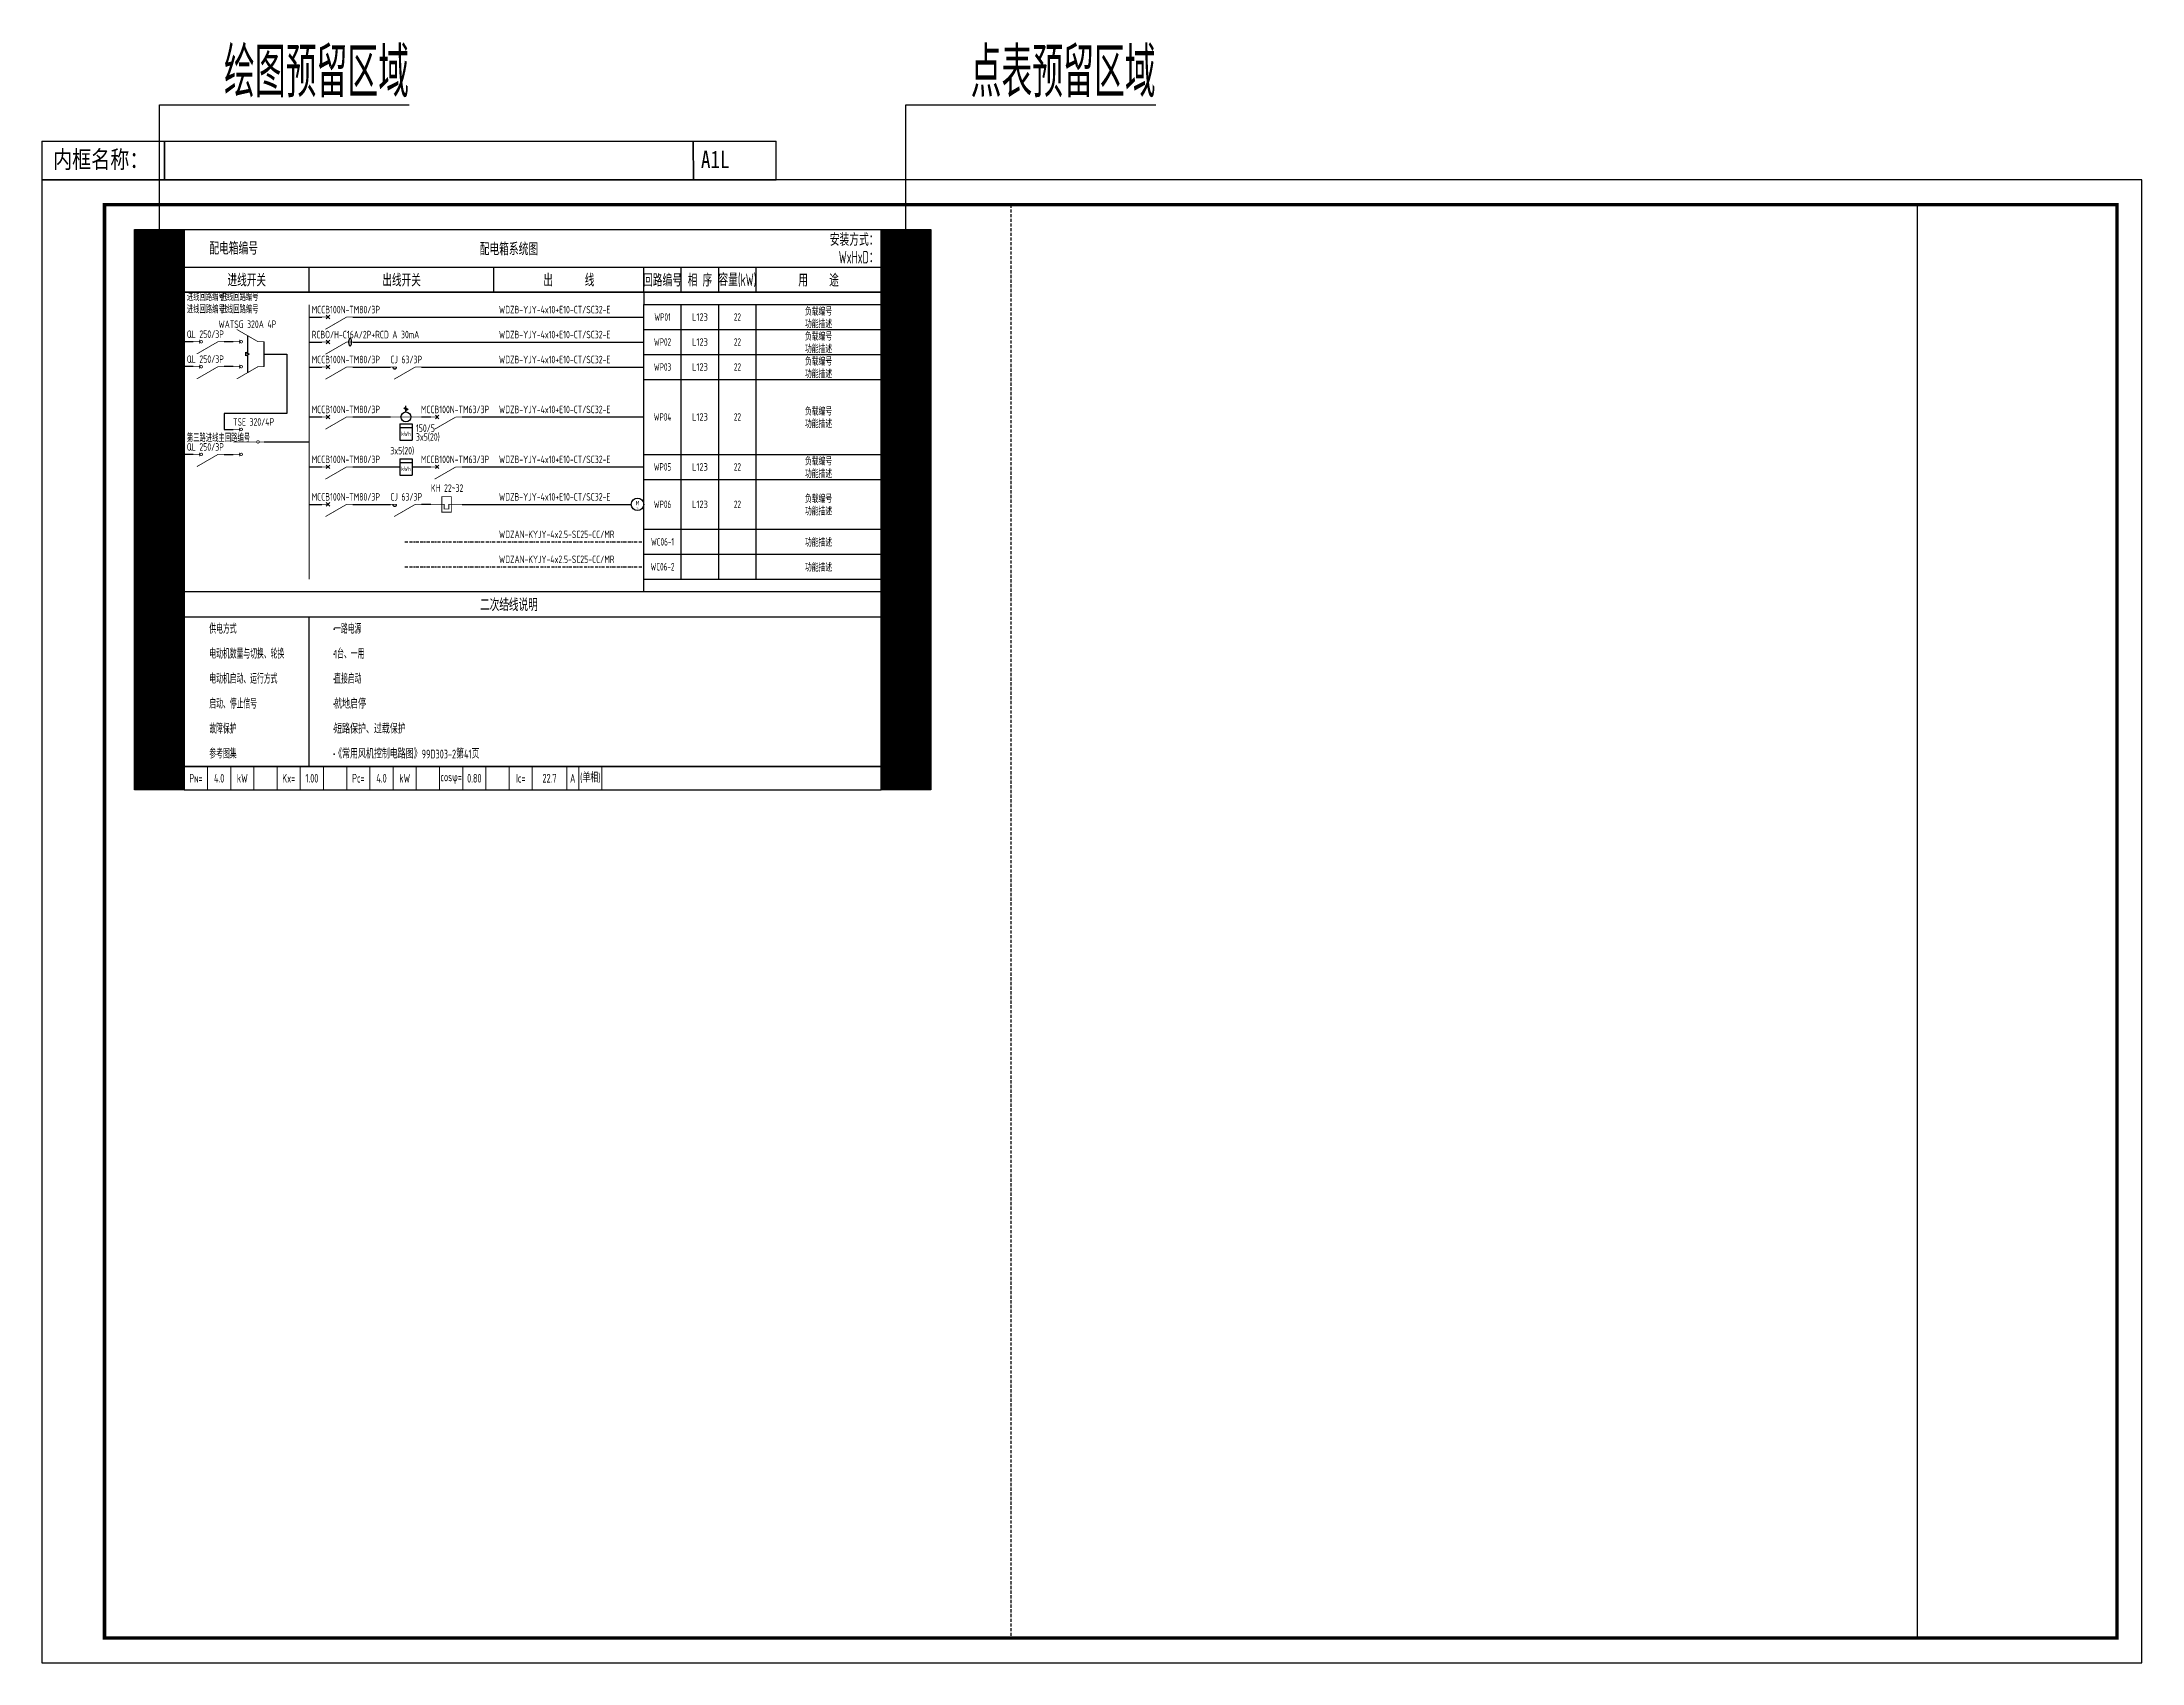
# Model space of a CAD drawing. Header units: millimetres. Extents: x -4800 to 350475, y -4000 to 120872.
# Drawn here: x 0 to 84100, y 0 to 64915 of the extents above; entities that cross this region are included whole.
import ezdxf
from ezdxf.enums import TextEntityAlignment as Align

# ---------------------------------------------------------------- set-up
doc = ezdxf.new("R2010")
doc.units = ezdxf.units.MM
doc.header["$LTSCALE"] = 500
doc.header["$MEASUREMENT"] = 0
doc.linetypes.add('BORDER2', pattern=[0.875, 0.25, -0.125, 0.25, -0.125, 0, -0.125])
doc.linetypes.add('HIDDEN', pattern=[0.375, 0.25, -0.125])
for name, color, linetype in [('E-CTRL-WIRE', 3, 'BORDER2'), ('E-POWR-DEVC', 3, 'Continuous'), ('E-POWR-EQPM', 3, 'Continuous'), ('E-UNIV-AB', 1, 'Continuous'), ('E-UNIV-DIAG', 2, 'Continuous'), ('E-UNIV-DIAG2', 2, 'HIDDEN'), ('E-UNIV-EL', 140, 'Continuous'), ('E-UNIV-NOTE', 6, 'Continuous'), ('E-UNIV-WIRE', 4, 'Continuous')]:
    doc.layers.add(name, color=color, linetype=linetype)
doc.layers.add('内框', color=8, linetype='Continuous', plot=False)
doc.layers.add('注释', color=7, linetype='Continuous', plot=False)
doc.styles.get("Standard").update_dxf_attribs({"font": ''})
doc.styles.add('TH-STYLE3', font='tssdeng.shx', dxfattribs={"width": 0.7, "bigfont": 'tssdchn.shx'})
doc.styles.add('黑体', font='')
doc.styles.get('Standard').set_extended_font_data('SimSun')
doc.styles.get('黑体').set_extended_font_data('SimHei')

msp = doc.modelspace()

# ---------------------------------------------------------------- texts
at = {"layer": 'E-UNIV-NOTE', "style": 'TH-STYLE3', "width": 0.6}
for s, p in [('安装方式：', (33499.99999999999, 56999.99999999997)), ('WxHxD：', (33499.99999999999, 56299.99999999997))]:
    msp.add_text(s, height=500, dxfattribs=at).set_placement(p, align=Align.MIDDLE_RIGHT)
at = {"layer": 'E-UNIV-NOTE', "style": 'TH-STYLE3'}
for s, height, width, p in [('配电箱编号', 500, 0.65, (6699.999999999985, 56649.99999999997)), ('供电方式', 350.0000000000001, 0.6, (6699.999999999975, 41399.99999999985)), ('一路电源', 350.0000000000001, 0.6, (11699.99999999999, 41399.99999999985)), ('电动机数量与切换、轮换', 350.0000000000001, 0.6, (6699.999999999964, 40399.99999999985)), ('1台、一用', 350.0000000000001, 0.6, (11699.99999999999, 40399.99999999985)), ('电动机启动、运行方式', 350.0000000000001, 0.6, (6699.999999999949, 39399.99999999985)), ('直接启动', 350.0000000000001, 0.6, (11699.99999999999, 39399.99999999985)), ('启动、停止信号', 350.0000000000001, 0.6, (6699.999999999938, 38399.99999999985)), ('就地启停', 350.0000000000001, 0.7, (11699.99999999999, 38399.99999999985)), ('故障保护', 350.0000000000001, 0.6, (6699.999999999927, 37399.99999999985)), ('短路保护、过载保护', 350.0000000000001, 0.7, (11699.99999999999, 37399.99999999985)), ('参考图集', 350.0000000000001, 0.6, (6699.999999999916, 36399.99999999985)), ('《常用风机控制电路图》99D303-2第41页', 350.0000000000001, 0.7, (11699.99999999999, 36399.99999999985))]:
    msp.add_text(s, height=height, dxfattribs=dict(at, width=width)).set_placement(p, align=Align.MIDDLE_LEFT)
for s, height, width, p in [('配电箱系统图', 500, 0.65, (18699.99999999999, 56649.99999999997)), ('进线开关', 500, 0.7, (8199.999999999985, 55399.99999999997)), ('出线开关', 500, 0.7, (14400.00000000002, 55399.99999999997)), ('出      线', 500, 0.7, (21099.99999999998, 55400)), ('回路编号', 500, 0.6, (24849.99999999999, 55400)), ('相 序', 500, 0.7, (26349.99999999999, 55400)), ('容量(kW)', 500, 0.6, (27849.99999999999, 55400)), ('用    途', 500, 0.7, (31099.99999999999, 55400)), ('WP01', 300, 0.6, (24850.00000000001, 53899.99999999994)), ('L123', 300, 0.7, (26350.00000000001, 53899.99999999994)), ('22', 300, 0.6, (27850.00000000001, 53899.99999999994)), ('负载编号', 300, 0.7, (31100.00000000001, 54149.99999999994)), ('WP02', 300, 0.6, (24850.00000000001, 52899.99999999991)), ('L123', 300, 0.7, (26350.00000000001, 52899.99999999991)), ('22', 300, 0.6, (27850.00000000001, 52899.99999999991)), ('功能描述', 300, 0.7, (31100.00000000001, 53649.99999999994)), ('负载编号', 300, 0.7, (31100, 53149.99999999991)), ('功能描述', 300, 0.7, (31100, 52649.99999999991)), ('负载编号', 300, 0.7, (31100, 52149.99999999988)), ('WP03', 300, 0.6, (24850.00000000001, 51899.99999999988)), ('L123', 300, 0.7, (26350.00000000001, 51899.99999999988)), ('22', 300, 0.6, (27850.00000000001, 51899.99999999988)), ('功能描述', 300, 0.7, (31100, 51649.99999999988)), ('WP04', 300, 0.6, (24850.00000000001, 49899.99999999991)), ('L123', 300, 0.7, (26350.00000000001, 49899.99999999991)), ('22', 300, 0.6, (27850.00000000001, 49899.99999999991)), ('功能描述', 300, 0.7, (31100, 49649.99999999991)), ('负载编号', 300, 0.7, (31100, 50149.99999999991)), ('WP05', 300, 0.6, (24850.00000000001, 47899.99999999994)), ('L123', 300, 0.7, (26350.00000000001, 47899.99999999994)), ('22', 300, 0.6, (27850.00000000001, 47899.99999999994)), ('负载编号', 300, 0.7, (31100, 48149.99999999994)), ('功能描述', 300, 0.7, (31100, 47649.99999999994)), ('WP06', 300, 0.6, (24850.00000000001, 46399.99999999995)), ('L123', 300, 0.7, (26350.00000000001, 46399.99999999995)), ('22', 300, 0.6, (27850.00000000001, 46399.99999999995)), ('功能描述', 300, 0.7, (31100, 46149.99999999995)), ('负载编号', 300, 0.7, (31100, 46649.99999999995)), ('WC06-1', 300, 0.6, (24850.00000000001, 44899.99999999991)), ('功能描述', 300, 0.7, (31100, 44899.99999999991)), ('WC06-2', 300, 0.6, (24850, 43899.99999999988)), ('功能描述', 300, 0.7, (31100, 43899.99999999988)), ('二次结线说明', 500, 0.7, (18700, 42399.99999999985))]:
    msp.add_text(s, height=height, dxfattribs=dict(at, width=width)).set_placement(p, align=Align.MIDDLE)
at = {"layer": 'E-UNIV-NOTE', "style": 'TH-STYLE3', "width": 0.65}
for s, p in [('进线回路编号：', (5799.999999999985, 54699.99999999991)), ('进线回路编号', (7149.999999999985, 54699.99999999991)), ('进线回路编号：', (5799.999999999985, 54199.99999999991)), ('进线回路编号', (7149.999999999985, 54199.99999999991)), ('MCCB100N-TM80/3P', (10800, 54199.99999999991)), ('WDZB-YJY-4x10+E10-CT/SC32-E', (18299.99999999999, 54199.99999999993)), ('QL 250/3P', (5800.000000000003, 53214.41705546984)), ('RCBO/H-C16A/2P+RCD A 30mA', (10800, 53199.99999999988)), ('WDZB-YJY-4x10+E10-CT/SC32-E', (18299.99999999999, 53199.99999999985)), ('QL 250/3P', (5800.000000000003, 52214.41705546984)), ('MCCB100N-TM80/3P', (10800, 52199.99999999991)), ('CJ 63/3P', (13950, 52199.99999999991)), ('WDZB-YJY-4x10+E10-CT/SC32-E', (18299.99999999999, 52199.99999999991)), ('TSE 320/4P', (7650.000000000004, 49699.9999999999)), ('MCCB100N-TM80/3P', (10800, 50200)), ('MCCB100N-TM63/3P', (15175, 50200)), ('WDZB-YJY-4x10+E10-CT/SC32-E', (18299.99999999998, 50200)), ('第三路进线主回路编号', (5800.000000000003, 49049.9999999999)), ('QL 250/3P', (5800.000000000003, 48699.9999999999)), ('150/5', (14975, 49449.99999999999)), ('3x5(20)', (14975, 49099.99999999999)), ('MCCB100N-TM80/3P', (10800, 48199.99999999991)), ('3x5(20)', (13950, 48549.99999999991)), ('MCCB100N-TM63/3P', (15175.00000000001, 48199.99999999991)), ('WDZB-YJY-4x10+E10-CT/SC32-E', (18299.99999999999, 48199.99999999991)), ('KH 22~32', (15575.00000000001, 47049.99999999989)), ('MCCB100N-TM80/3P', (10800, 46699.99999999988)), ('CJ 63/3P', (13950, 46699.99999999989)), ('WDZB-YJY-4x10+E10-CT/SC32-E', (18299.99999999999, 46699.99999999988)), ('WDZAN-KYJY-4x2.5-SC25-CC/MR', (18299.99999999999, 45199.99999999988)), ('WDZAN-KYJY-4x2.5-SC25-CC/MR', (18299.99999999999, 44199.99999999988))]:
    msp.add_text(s, height=300, rotation=359.9997814339466, dxfattribs=at).set_placement(p, align=Align.MIDDLE_LEFT)
msp.add_text('WATSG 320A 4P', height=300, rotation=359.9997814339466, dxfattribs=at).set_placement((8225.000000000004, 53614.41705546982), align=Align.MIDDLE_CENTER)
at = {"layer": '注释', "style": 'TH-STYLE3', "width": 0.65}
for s, p in [('绘图预留区域', (14700.00000000011, 63700.00000000001)), ('点表预留区域', (44600.00000000001, 63700.00000000001))]:
    msp.add_text(s, height=2000, dxfattribs=at).set_placement(p, align=Align.MIDDLE_RIGHT)

# ---------------------------------------------------------------- blocks, each defined once
blk = doc.blocks.new('THAPE_A1L_inner')
at = {"layer": '内框'}
for p, q in [((0, 609.4), (0, 594)), ((0, 609.4), (294, 609.3986255713314)), ((49, 594), (49, 609.4)), ((49, 609.4), (49, 594)), ((260.8651574759912, 593.9986255713314), (260.8369410965759, 609.3986255713314)), ((260.8369410965759, 609.3986255713314), (260.8651574759912, 593.9986255713314)), ((294, 593.9986255713314), (294, 609.3986255713314)), ((0, 594), (49, 594)), ((28, 594), (0, 594)), ((84, 594), (28, 594)), ((49, 594), (260.8651574759912, 593.9986255713314)), ((196, 594), (84, 594)), ((294, 594), (196, 594)), ((260.8651574759912, 593.9986255713314), (294, 593.9986255713314))]:
    blk.add_line(p, q, dxfattribs=at)
blk.add_lwpolyline([(0, 0), (841, 0), (841, 594), (0, 594)], close=True, dxfattribs=at)
at = {"layer": '内框', "const_width": 1.4}
blk.add_lwpolyline([(25, 584), (25, 10), (831, 10), (831, 584)], close=True, dxfattribs=at)
at = {"layer": '内框', "const_width": 0.5}
blk.add_lwpolyline([(751.0000000000001, 584), (751.0000000000001, 10)], dxfattribs=at)
at = {"layer": '内框', "style": '黑体'}
for s, width, p in [('内框名称：', 0.7999999999999998, (4.428821718945517, 598.6463349219582)), ('A1L', 0.8000000000000114, (263.8950387179586, 598.6363929064639))]:
    blk.add_text(s, height=7, dxfattribs=dict(at, width=width)).set_placement(p)
at = {"layer": '内框', "style": '黑体', "width": 0.7999999999999972}
blk.add_attdef('内框名称', (51.5254269371333, 598.6330955860001), '', height=7, dxfattribs=at)
blk = doc.blocks.new('E-BQF102')
at = {"color": 3}
for p, q in [((-0.7071067811865532, -3.207106781186553), (0.707106781186539, -1.792893218813447)), ((-0.7071067811865532, -1.792893218813447), (0.707106781186539, -3.207106781186553))]:
    blk.add_line(p, q, dxfattribs=at)
at = {"color": 3, "const_width": 0.3}
for points in [[(0, 0), (0, -2.5)], [(0, -10), (-4.907477288111821, -1.5)], [(0, -10), (0, -12.5)]]:
    blk.add_lwpolyline(points, dxfattribs=at)
at = {"layer": 'E-UNIV-AB', "width": 0.6, "flags": 9}
blk.add_attdef('QF', text='', height=3.988501616960122, dxfattribs=at).set_placement((5, -7.449999999999989), align=Align.MIDDLE)
blk = doc.blocks.new('E-BKH101')
at = {"const_width": 0.02333333333333333}
blk.add_lwpolyline([(0, -1.818989403545856e-12), (0, -0.4250000000010914), (-0.1500000000005457, -0.4250000000010914), (-0.1500000000005457, -0.5750000000025466), (0, -0.5750000000025466), (0, -1.000000000003638)], dxfattribs=at)
blk.add_lwpolyline([(-0.2500000000001819, -0.3500000000021828), (0.2500000000001819, -0.3500000000021828), (0.2500000000001819, -0.6500000000014552), (-0.2500000000001819, -0.6500000000014552)], close=True, dxfattribs=at)
at = {"flags": 9}
blk.add_attdef('S', (9.094947017729282e-13, 0), '', height=6.66666666667e-06, dxfattribs=at)
blk = doc.blocks.new('E-BQL101')
at = {"color": 3, "const_width": 0.3}
for points in [[(0, 0), (0, -2.5)], [(0, -10), (-4.907477288111821, -1.5)], [(-0.75, -2.5), (0.75, -2.5)], [(0, -10), (0, -12.5)]]:
    blk.add_lwpolyline(points, dxfattribs=at)
blk.add_lwpolyline([(0.5, -3.302142464750051, 2291.831035074664), (0.4999992384566438, -3.303015128933002, 2291.831035074664)], format="xyb", dxfattribs=at)
at = {"layer": 'E-UNIV-AB', "width": 0.6, "flags": 9}
blk.add_attdef('QL', text='', height=3.988501616960122, dxfattribs=at).set_placement((2.5, -7.449999999999989), align=Align.MIDDLE)
blk = doc.blocks.new('E-BATS101-1')
at = {"layer": 'E-POWR-DEVC'}
blk.add_line((12.5, -10), (12.5, 3.061616997868383e-16), dxfattribs=at)
blk.add_lwpolyline([(5.100480947162055, -5.703738644056557), (5.100480947162055, -4.203738644056557), (6.399519052838741, -4.953738644056557)], close=True, dxfattribs=at)
at = {"layer": 'E-UNIV-DIAG2'}
for p, q in [((5.75, 2.453738644055989), (5.75, -4.578738644057012)), ((5.75, -5.328738644057012), (5.75, -12.45373864405701))]:
    blk.add_line(p, q, dxfattribs=at)
at = {"layer": 'E-POWR-DEVC', "xscale": -1, "rotation": 90}
blk.add_blockref('E-BQL101', (0, 3.061616997868383e-16), dxfattribs=at)
at = {"layer": 'E-POWR-DEVC', "rotation": 90}
blk.add_blockref('E-BQL101', (0, -10), dxfattribs=at)
blk = doc.blocks.new('E-BQL201')
at = {"color": 3, "const_width": 0.3}
for points in [[(0, 0), (2.499999999996362, 0)], [(2.499999999996362, -0.75), (2.499999999996362, 0.75)], [(9.499999999989086, -5), (0.1850454237719532, -5)], [(10.50000000000728, -5), (12.5, -5)], [(0, -10), (2.499999999996362, -10)], [(2.499999999996362, -10.75), (2.499999999996362, -9.25)]]:
    blk.add_lwpolyline(points, dxfattribs=at)
for points in [[(3.302142464744975, 0.5, 2291.831035074664), (3.303015128931293, 0.4999992384618963, 2291.831035074664)], [(9.999999999985448, -4.499999999985448, 2291.831035074664), (10.00087266416813, -4.500000761538104, 2291.831035074664)], [(3.302142464744975, -9.5, 2291.831035074664), (3.303015128931293, -9.50000076154538, 2291.831035074664)]]:
    blk.add_lwpolyline(points, format="xyb", dxfattribs=at)
blk = doc.blocks.new('E-BKM102')
at = {"color": 3, "const_width": 0.3}
for points in [[(0, 0), (0, -2.5)], [(0, -10), (-4.907477288111807, -1.5)], [(0, -10), (0, -12.5)]]:
    blk.add_lwpolyline(points, dxfattribs=at)
at = {"color": 3}
blk.add_arc((0, -1.75), 0.75, 90, 270, dxfattribs=at)
at = {"layer": 'E-UNIV-AB', "width": 0.6, "flags": 9}
blk.add_attdef('KM', text='', height=3.988501616960122, dxfattribs=at).set_placement((5, -4.949999999999989), align=Align.MIDDLE)
blk = doc.blocks.new('E-TA103')
for p, q in [((2, -6.25), (4.5, -6.25)), ((3.618406002730751, -5.405929054009732), (2.673357228247085, -6.783054942186169)), ((3.955923422189187, -5.810966079943995), (3.010874647705521, -7.188091968120403))]:
    blk.add_line(p, q)
at = {"const_width": 0.3}
blk.add_lwpolyline([(0, 0), (0, -12.5)], dxfattribs=at)
blk.add_circle((0, -6.25), 2)
blk = doc.blocks.new('E-BPW001')
for p, q in [((-2.499999999999998, 4), (-2.5, -2.5)), ((-2.499999999999998, 4), (2.500000000000002, 4)), ((-2.499999999999999, 2.499999999999886), (2.5, 2.500000000000057)), ((2.500000000000002, 4), (2.5, -2.5)), ((-2.5, -2.5), (2.5, -2.5))]:
    blk.add_line(p, q)
at = {"layer": 'E-UNIV-EL', "style": 'TH-STYLE3', "width": 0.7}
blk.add_text('kWh', height=1.8, dxfattribs=at).set_placement((0, 0), align=Align.MIDDLE)
blk = doc.blocks.new('E-BDB052')
blk.add_circle((0, 0), 2.5)
at = {"layer": 'E-UNIV-EL', "style": 'TH-STYLE3', "width": 0.7}
for s, p in [('M', (0, 0.5)), ('~', (0, -1.5))]:
    blk.add_text(s, height=1.8, dxfattribs=at).set_placement(p, align=Align.MIDDLE)
blk = doc.blocks.new('E-BQR101')
at = {"color": 3}
for p, q in [((-0.7071067811865532, -3.207106781186553), (0.7071067811865532, -1.792893218813447)), ((-0.7071067811865532, -1.792893218813447), (0.7071067811865532, -3.207106781186553))]:
    blk.add_line(p, q, dxfattribs=at)
at = {"color": 3, "const_width": 0.3}
for points in [[(0, 0), (0, -2.5)], [(0, -10), (-4.907477288111821, -1.5)], [(0, -10), (0, -12.5)]]:
    blk.add_lwpolyline(points, dxfattribs=at)
at = {"color": 3}
blk.add_lwpolyline([(-1.518296767733403, -11.38800025453665, 0.1976868250814482), (-1.435527114215319, -11.58916441592461, 0.09883731695773847), (-1.084925817036861, -11.82547876731283, 0.05619597917308754), (-0.6411631616150544, -11.95489869907155, 0.04290072011723366), (-0.03867579032669255, -12.00668830055153, 0.04290072011720086), (0.5638115809614703, -11.95489869907161, 0.05619597917308877), (1.007574236383476, -11.82547876731283, 0.09883731695774763), (1.358175533561962, -11.58916441592459, 0.1976868250814113), (1.440945187080018, -11.38800025453665, 0.1976868250814998), (1.358175533561933, -11.18683609314874, 0.09883731695779434), (1.007574236383476, -10.95052174176047, 0.05619597917305466), (0.563811580961584, -10.82110181000169, 0.04290072011719279), (-0.03867579032669255, -10.76931220852177, 0.04290072011715999), (-0.6411631616147702, -10.82110181000164, 0.05619597917305547), (-1.084925817036861, -10.95052174176047, 0.09883731695771948), (-1.435527114215347, -11.18683609314868, 0.1976868250813854)], format="xyb", close=True, dxfattribs=at)
at = {"layer": 'E-UNIV-AB', "width": 0.6, "flags": 9}
blk.add_attdef('QR', text='', height=3.988501616960122, dxfattribs=at).set_placement((5, -4.949999999999989), align=Align.MIDDLE)
blk = doc.blocks.new('*T17')
at = {"layer": 'Defpoints', "color": 8, "linetype": 'ByBlock', "lineweight": 0, "transparency": 16777216}
for p, q in [((0, 0), (16723.29002514318, 0)), ((0, 0), (0, -936.3333333333358)), ((929.0716680635105, 0), (929.0716680635105, -936.3333333333358)), ((1858.143336127021, 0), (1858.143336127021, -936.3333333333358)), ((2787.215004190531, 0), (2787.215004190531, -936.3333333333358)), ((3716.286672254041, 0), (3716.286672254041, -936.3333333333358)), ((4645.358340317552, 0), (4645.358340317552, -936.3333333333358)), ((5574.430008381062, 0), (5574.430008381062, -936.3333333333358)), ((6503.501676444573, 0), (6503.501676444573, -936.3333333333358)), ((7432.573344508083, 0), (7432.573344508083, -936.3333333333358)), ((8361.645012571593, 0), (8361.645012571593, -936.3333333333358)), ((9290.716680635105, 0), (9290.716680635105, -936.3333333333358)), ((10219.78834869861, 0), (10219.78834869861, -936.3333333333358)), ((11148.86001676212, 0), (11148.86001676212, -936.3333333333358)), ((12077.93168482563, 0), (12077.93168482563, -936.3333333333358)), ((13007.00335288914, 0), (13007.00335288914, -936.3333333333358)), ((13936.07502095265, 0), (13936.07502095265, -936.3333333333358)), ((15313.7779373347, 0), (15313.7779373347, -936.3333333333358)), ((15794.21835707967, 0), (15794.21835707967, -936.3333333333358)), ((16723.29002514318, 0), (16723.29002514318, -936.3333333333358)), ((0, -936.3333333333358), (16723.29002514318, -936.3333333333358))]:
    blk.add_line(p, q, dxfattribs=at)
at = {"layer": 'E-UNIV-DIAG', "transparency": 16777216, "char_height": 350, "attachment_point": 5, "style": 'TH-STYLE3'}
for s, insert, width in [('P{\\H0.71429x;N}=', (464.5358340317553, -468.1666666666715), 926.0716680635104), ('kW', (2322.679170158776, -468.1666666666715), 926.0716680635104), ('Kx=', (4180.822506285797, -468.1666666666715), 926.0716680635104), ('Pc=', (6968.037510476327, -468.1666666666715), 926.0716680635104), ('kW', (8826.180846603347, -468.1666666666715), 926.0716680635104), ('cosφ=', (10684.32418273037, -468.1666666666715), 926.0716680635104), ('Ic=', (13471.53918692089, -468.1666666666715), 926.0716680635104), ('A ', (15553.99814720718, -468.1666666666715), 477.4404197449653), ('(单相)', (16258.75419111142, -468.1666666666715), 926.0716680635104)]:
    blk.add_mtext(s, dxfattribs=dict(at, insert=insert, width=width))
at = {"layer": 'E-UNIV-DIAG', "color": 6, "transparency": 16777216, "char_height": 350, "attachment_point": 5, "style": 'TH-STYLE3'}
for s, insert, width in [('4.0', (1393.607502095266, -468.1666666666715), 926.0716680635104), ('1.00', (5109.894174349306, -468.1666666666715), 926.0716680635104), ('4.0', (7897.109178539839, -468.1666666666715), 926.0716680635104), ('0.80', (11613.39585079388, -468.1666666666715), 926.0716680635104), ('22.7', (14624.92647914368, -468.1666666666715), 1374.702916382055)]:
    blk.add_mtext(s, dxfattribs=dict(at, insert=insert, width=width))

# ---------------------------------------------------------------- hatches: boundary and pattern name
at = {"layer": 'E-UNIV-AB', "transparency": 33554559}
h = msp.add_hatch(dxfattribs=at)
h.set_pattern_fill('ANSI31', color=9, scale=100)
h.set_pattern_definition([(45, (-29899.9999999999, 7.275957614183426e-12), (-8.838834764831844, 8.838834764831844), [])])
h.paths.add_polyline_path([(5700.000000000113, 57400.00000000001), (3700.000000000098, 57400.00000000001), (3700.000000000091, 34963.66666666652), (5700.000000000106, 34963.66666666652)])
h = msp.add_hatch(dxfattribs=at)
h.set_pattern_fill('ANSI31', color=9, scale=100)
h.set_pattern_definition([(45, (0, 0), (-8.838834764831844, 8.838834764831844), [])])
h.paths.add_polyline_path([(35600.00000000001, 57400.00000000001), (33600, 57400.00000000001), (33599.99999999999, 34963.66666666651), (35600.00000000001, 34963.66666666651)])

# ---------------------------------------------------------------- linework, layer by layer
for p in [(18700, 42399.99999999985), (11699.99999999997, 41399.99999999985), (11699.99999999997, 40399.99999999985), (11699.99999999997, 39399.99999999985), (11699.99999999997, 38399.99999999985), (11699.99999999997, 37399.99999999985), (11699.99999999997, 36399.99999999985)]:
    msp.add_point(p)
at = {"layer": 'E-CTRL-WIRE'}
for p, q in [((14525, 44899.99999999987), (24100.00000000001, 44899.99999999987)), ((14525, 43899.99999999987), (24100.00000000001, 43899.99999999987))]:
    msp.add_line(p, q, dxfattribs=at)
at = {"layer": 'E-POWR-DEVC'}
msp.add_line((10699.99999999999, 54899.99999999994), (10699.99999999999, 55899.99999999997), dxfattribs=at)
at = {"layer": 'E-UNIV-AB'}
for points in [[(4700.000000000106, 57400.00000000001), (4700.000000000106, 62400.00000000001), (14700.00000000011, 62400.00000000001)], [(34600.00000000001, 57400.00000000001), (34600.00000000001, 62400.00000000001), (44600.00000000001, 62400.00000000001)]]:
    msp.add_lwpolyline(points, dxfattribs=at)
at = {"layer": 'E-UNIV-AB', "color": 9}
for points in [[(3700.000000000098, 57400.00000000001), (5700.000000000113, 57400.00000000001), (5700.000000000106, 34963.66666666652), (3700.000000000091, 34963.66666666652)], [(33600, 57400.00000000001), (35600.00000000001, 57400.00000000001), (35600.00000000001, 34963.66666666651), (33599.99999999999, 34963.66666666651)]]:
    msp.add_lwpolyline(points, close=True, dxfattribs=at)
at = {"layer": 'E-UNIV-DIAG'}
for p, q in [((5699.999999999985, 54899.99999999994), (5699.999999999985, 57399.99999999997)), ((5699.999999999985, 57399.99999999997), (33599.99999999999, 57400)), ((33599.99999999999, 57400), (33600, 54899.99999999997)), ((5699.999999999985, 55899.99999999997), (33599.99999999999, 55900)), ((18099.99999999995, 54899.99999999997), (18099.99999999995, 55900)), ((24099.99999999999, 54899.99999999997), (24099.99999999999, 55900)), ((25599.99999999999, 54899.99999999997), (25599.99999999999, 55900)), ((27099.99999999999, 54899.99999999997), (27099.99999999999, 55900)), ((28599.99999999999, 54899.99999999997), (28599.99999999999, 55900)), ((33599.99999999999, 54899.99999999997), (5699.999999999985, 54899.99999999994)), ((24100.00000000001, 53399.99999999991), (24100.00000000001, 54399.99999999994)), ((25600.00000000001, 53399.99999999991), (25600.00000000001, 54399.99999999994)), ((27100.00000000001, 53399.99999999991), (27100.00000000001, 54399.99999999994)), ((28600.00000000001, 53399.99999999991), (28600.00000000001, 54399.99999999994)), ((24100.00000000001, 53399.99999999991), (33600.00000000001, 53399.99999999991)), ((24100.00000000001, 52399.99999999988), (24100.00000000001, 53399.99999999991)), ((25600.00000000001, 52399.99999999988), (25600.00000000001, 53399.99999999991)), ((27100.00000000001, 52399.99999999988), (27100.00000000001, 53399.99999999991)), ((28600.00000000001, 52399.99999999988), (28600.00000000001, 53399.99999999991)), ((24100.00000000001, 52399.99999999988), (33600, 52399.99999999988)), ((24100.00000000001, 51399.99999999985), (24100.00000000001, 52399.99999999988)), ((25600.00000000001, 51399.99999999985), (25600.00000000001, 52399.99999999988)), ((27100.00000000001, 51399.99999999985), (27100.00000000001, 52399.99999999988)), ((28600.00000000001, 51399.99999999985), (28600.00000000001, 52399.99999999988)), ((24100.00000000001, 48399.99999999994), (24100.00000000001, 51399.99999999991)), ((24100.00000000001, 51399.99999999985), (33600, 51399.99999999985)), ((25600.00000000001, 48399.99999999994), (25600.00000000001, 51399.99999999991)), ((27100.00000000001, 48399.99999999994), (27100.00000000001, 51399.99999999991)), ((28600.00000000001, 48399.99999999994), (28600.00000000001, 51399.99999999991)), ((24100.00000000001, 47399.99999999991), (24100.00000000001, 48399.99999999994)), ((24100.00000000001, 48399.99999999991), (33600, 48399.99999999991)), ((25600.00000000001, 47399.99999999991), (25600.00000000001, 48399.99999999994)), ((27100.00000000001, 47399.99999999991), (27100.00000000001, 48399.99999999994)), ((28600.00000000001, 47399.99999999991), (28600.00000000001, 48399.99999999994)), ((24100.00000000001, 47399.99999999991), (33600, 47399.99999999991)), ((24100.00000000001, 45399.99999999996), (24100.00000000001, 47399.99999999995)), ((25600.00000000001, 45399.99999999996), (25600.00000000001, 47399.99999999995)), ((27100.00000000001, 45399.99999999996), (27100.00000000001, 47399.99999999995)), ((28600.00000000001, 45399.99999999996), (28600.00000000001, 47399.99999999995)), ((24100, 45399.99999999991), (33600, 45399.99999999991)), ((24100.00000000001, 44399.99999999988), (24100.00000000001, 45399.99999999991)), ((25600.00000000001, 44399.99999999988), (25600.00000000001, 45399.99999999991)), ((27100.00000000001, 44399.99999999988), (27100.00000000001, 45399.99999999991)), ((28600.00000000001, 44399.99999999988), (28600.00000000001, 45399.99999999991)), ((24100.00000000001, 44399.99999999988), (33600, 44399.99999999988)), ((24100, 43399.99999999985), (24100, 44399.99999999988)), ((25600, 43399.99999999985), (25600, 44399.99999999988)), ((27100, 43399.99999999985), (27100, 44399.99999999988)), ((28600, 43399.99999999985), (28600, 44399.99999999988)), ((33600.00000000011, 42899.99999999985), (5699.999999999985, 42899.99999999985)), ((5699.999999999985, 42899.99999999985), (5699.999999999905, 35899.99999999985)), ((24100, 43399.99999999985), (33600, 43399.99999999985)), ((33600.00000000004, 35899.99999999985), (33600.00000000011, 42899.99999999985)), ((5699.999999999985, 41899.99999999985), (33600.00000000011, 41899.99999999985)), ((10699.99999999999, 35899.99999999985), (10699.99999999999, 41899.99999999985)), ((5699.999999999905, 35899.99999999985), (33600.00000000004, 35899.99999999985))]:
    msp.add_line(p, q, dxfattribs=at)
for points in [[(5699.999999999985, 54899.99999999994), (33600.00000000001, 54899.99999999994), (33600.00000000001, 42899.99999999985), (5699.999999999985, 42899.99999999985)], [(24100.00000000001, 54399.99999999994), (33600.00000000001, 54399.99999999994), (33600.00000000001, 54899.99999999994), (24100.00000000001, 54899.99999999994)], [(24100, 43399.99999999985), (33600.00000000001, 43399.99999999985), (33600.00000000001, 42899.99999999985), (24100, 42899.99999999985)], [(33600.00000000012, 35899.99999999985), (5700.000000000106, 35899.99999999985), (5700.000000000106, 34963.66666666651), (33600.00000000012, 34963.66666666651)]]:
    msp.add_lwpolyline(points, close=True, dxfattribs=at)
at = {"layer": 'E-UNIV-WIRE'}
for p, q in [((10700, 53899.99999999989), (11200, 53899.99999999989)), ((12450, 53899.99999999989), (24100.00000000001, 53899.99999999991)), ((6050.000000000004, 52914.41705546982), (5699.999999999995, 52914.41705546982)), ((7650.000000000004, 52914.41705546982), (7300.000000000004, 52914.41705546982)), ((8900.000000000004, 52414.41705546982), (9150.000000000004, 52414.41705546982)), ((9150.000000000004, 52414.41705546982), (9800.000000000004, 52414.41705546982)), ((9800.000000000004, 52414.41705546982), (9800.000000000004, 50039.41705546983)), ((10700, 52899.99999999987), (11200, 52899.99999999987)), ((12450, 52899.99999999987), (24100, 52899.99999999987)), ((6050.000000000004, 51914.41705546982), (5699.999999999995, 51914.41705546982)), ((7650.000000000004, 51914.41705546982), (7300.000000000004, 51914.41705546982)), ((10700, 51899.99999999989), (11200, 51899.99999999989)), ((12450, 51899.99999999989), (13950, 51899.99999999989)), ((15200, 51899.99999999989), (24100.00000000001, 51899.99999999989)), ((9800.000000000004, 50039.41705546983), (7300.000000000004, 50039.41705546982)), ((7300.000000000004, 50039.41705546982), (7300.000000000004, 49399.99999999988)), ((10700, 49899.99999999999), (11200, 49899.99999999999)), ((12450, 49899.99999999999), (13949.99999999999, 49899.99999999999)), ((15199.99999999999, 49899.99999999999), (15575, 49899.99999999999)), ((16825, 49899.99999999999), (24100, 49899.99999999999)), ((7300.000000000004, 49399.99999999988), (7650.000000000004, 49399.99999999988)), ((8900.000000000004, 48899.99999999988), (10700, 48899.99999999989)), ((6050.000000000004, 48399.99999999988), (5699.999999999995, 48399.99999999988)), ((7300.000000000004, 48399.99999999988), (7650.000000000004, 48399.99999999988)), ((10700, 47899.99999999989), (11200, 47899.99999999989)), ((12450, 47899.99999999989), (14325, 47899.99999999989)), ((14825, 47899.99999999989), (15575.00000000001, 47899.99999999989)), ((16825.00000000001, 47899.99999999989), (24100.00000000001, 47899.99999999989)), ((10700, 46399.99999999987), (11200, 46399.99999999987)), ((12450, 46399.99999999987), (13950, 46399.99999999987)), ((15575.00000000001, 46399.99999999987), (15200, 46399.99999999987)), ((16825.00000000228, 46399.99999999987), (23600.00000000001, 46399.99999999987))]:
    msp.add_line(p, q, dxfattribs=at)
at = {"layer": 'E-UNIV-WIRE', "const_width": 50}
msp.add_lwpolyline([(10700, 54399.99999999991), (10700, 43399.99999999985)], dxfattribs=at)
at = {"layer": '注释', "color": 5}
msp.add_lwpolyline([(2500, 58400), (75100.00000000001, 58400), (75100.00000000001, 1000), (2500, 1000)], close=True, dxfattribs=at)
at = {"layer": '注释', "color": 5, "linetype": 'HIDDEN'}
msp.add_lwpolyline([(38800.00000000001, 58400), (38800.00000000001, 1000)], dxfattribs=at)

# ---------------------------------------------------------------- block references
msp.add_blockref('*T17', (5700.000000000105, 35899.99999999985))
at = {"layer": 'E-POWR-DEVC', "rotation": 90}
for name, p, xscale, yscale, zscale in [('E-BQF102', (11200, 53899.99999999989), 100, 100, 100), ('E-BQL101', (6050.000000000004, 52914.41705546982), 100, 100, 100), ('E-BQR101', (11200, 52899.99999999987), 100, 100, 100), ('E-BQL101', (6050.000000000004, 51914.41705546982), 100, 100, 100), ('E-BQF102', (11200, 51899.99999999989), 100, 100, 100), ('E-BKM102', (13950, 51899.99999999989), 100, 100, 100), ('E-BQF102', (11200, 49899.99999999999), 100, 100, 100), ('E-TA103', (13949.99999999999, 49899.99999999999), 100, 100, 100), ('E-BQF102', (15575, 49899.99999999999), 100, 100, 100), ('E-BQL101', (6050.000000000004, 48399.99999999988), 100, 100, 100), ('E-BQF102', (11200, 47899.99999999989), 100, 100, 100), ('E-BQF102', (15575.00000000001, 47899.99999999989), 100, 100, 100), ('E-BQF102', (11200, 46399.99999999987), 100, 100, 100), ('E-BKM102', (13950, 46399.99999999987), 100, 100, 100), ('E-BKH101', (15574.99999999774, 46399.99999999987), 1250, 1250, 1250)]:
    msp.add_blockref(name, p, dxfattribs=dict(at, xscale=xscale, yscale=yscale, zscale=zscale))
at = {"layer": 'E-POWR-DEVC', "xscale": 100, "yscale": 100, "zscale": 100}
for name, p in [('E-BATS101-1', (7650.000000000004, 52914.41705546982)), ('E-BPW001', (14575, 49224.99999999999)), ('E-BQL201', (7650.000000000004, 49399.99999999988)), ('E-BPW001', (14575, 47824.99999999989))]:
    msp.add_blockref(name, p, dxfattribs=at)
at = {"layer": 'E-POWR-EQPM', "xscale": 100, "yscale": 100, "zscale": 100}
msp.add_blockref('E-BDB052', (23850.00000000001, 46399.99999999986), dxfattribs=at)
at = {"layer": '内框', "xscale": 100, "yscale": 100, "zscale": 100}
msp.add_blockref('THAPE_A1L_inner', (0, 0), dxfattribs=at)

msp.set_redraw_order([(e.dxf.handle, doc.entitydb.next_handle()) for e in msp.query("TEXT MTEXT ATTDEF DIMENSION ARC_DIMENSION")])  # texts and dimensions are drawn at this point

doc.saveas('drawing.dxf')
